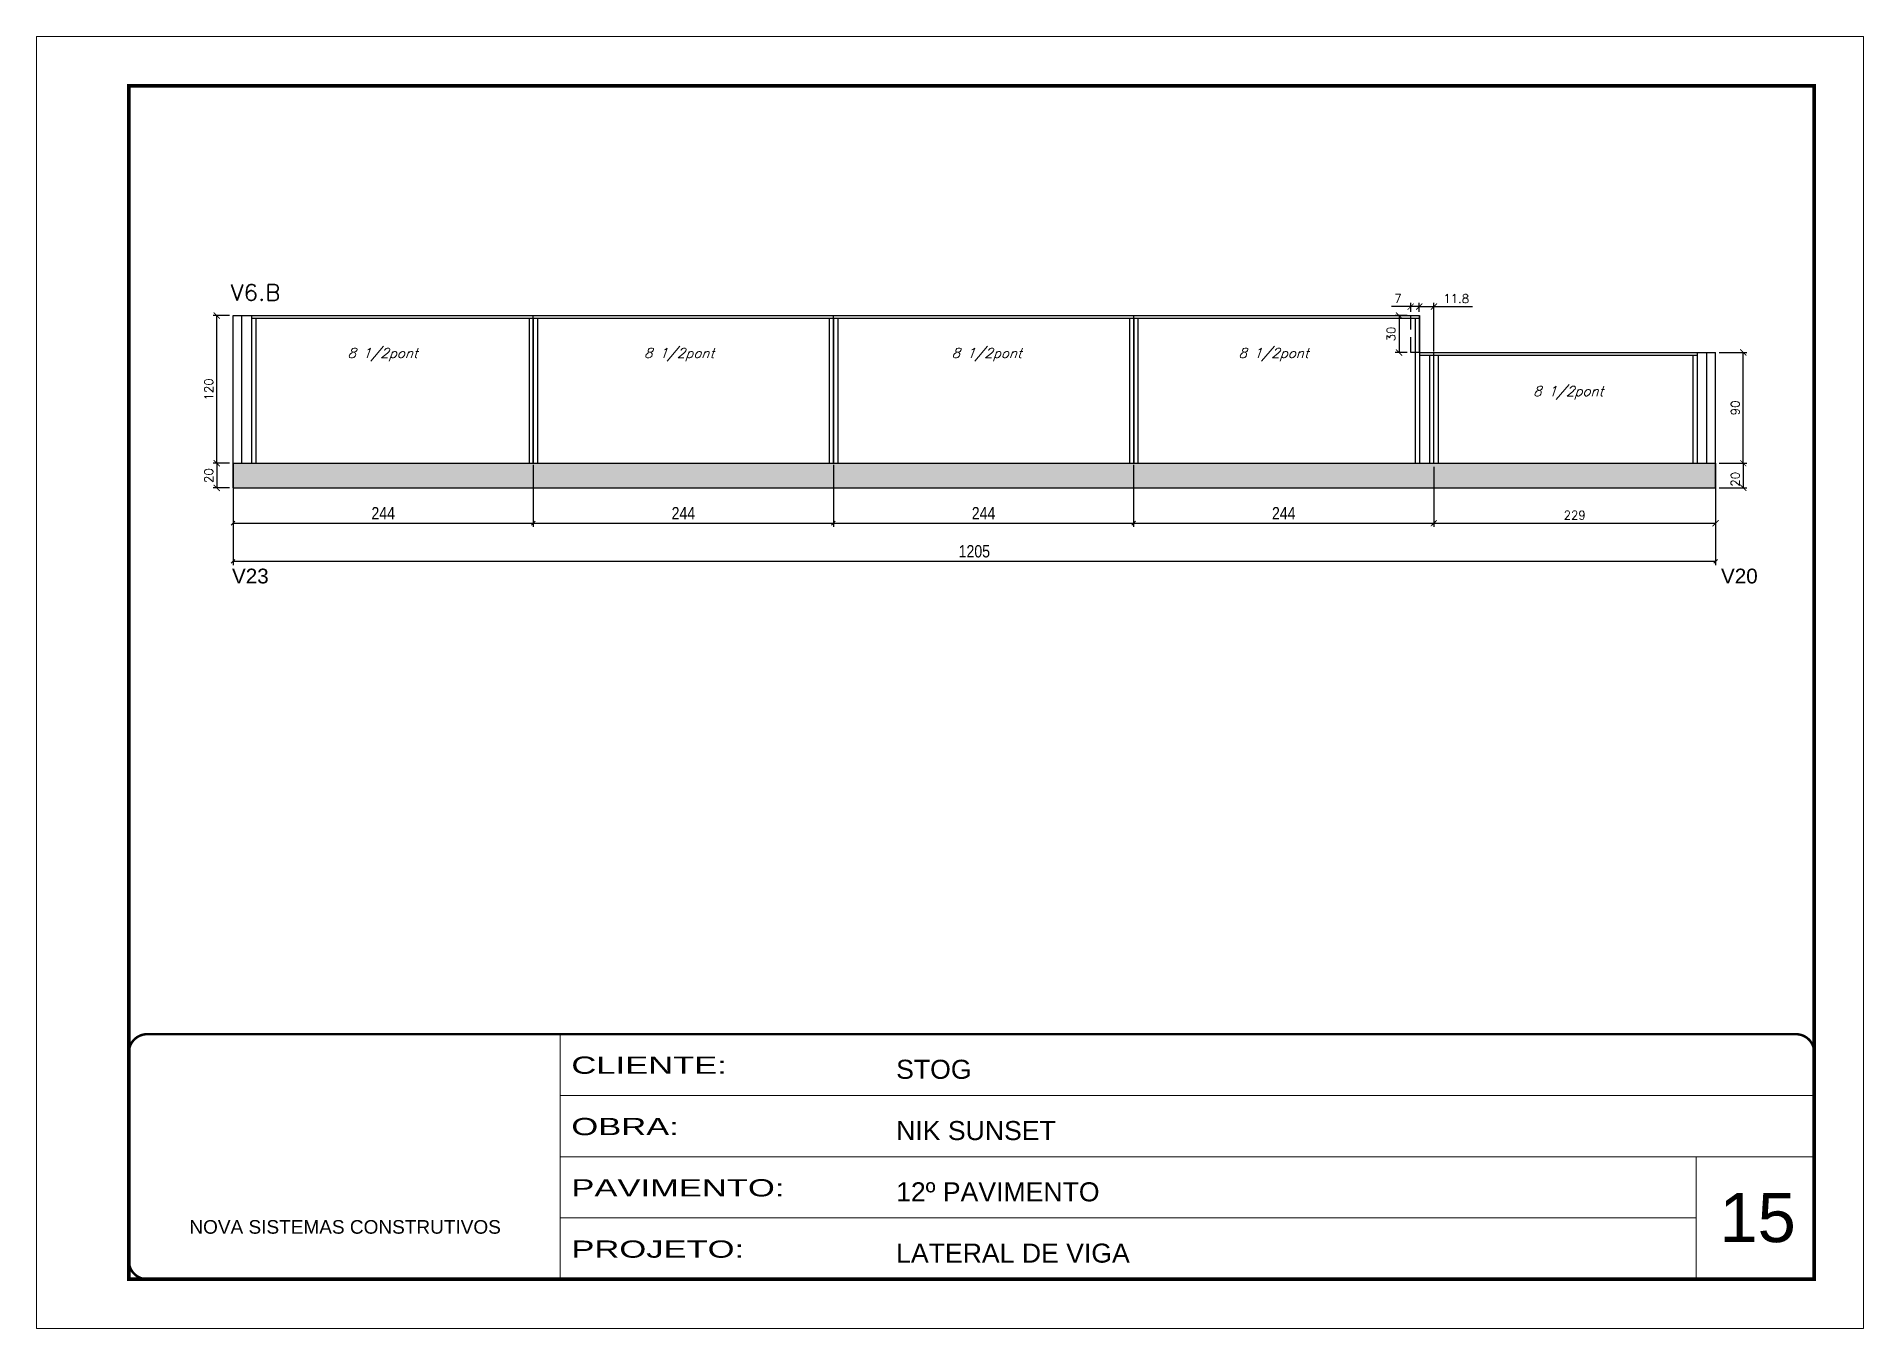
# Model space of a CAD drawing. Extents: x -10448 to -1189, y -11772 to 17235.
# Drawn here: x -7265 to -5780, y 12349 to 13399 of the extents above; entities that cross this region are included whole.
import ezdxf

# ---------------------------------------------------------------- set-up
doc = ezdxf.new("R2010")
doc.units = 0
for name, pattern in [('CONTINUO', [0]), ('DASHED', [0.75, 0.5, -0.25]), ('HIDDEN', [0.375, 0.25, -0.125])]:
    doc.linetypes.add(name, pattern=pattern)
for name, color, linetype in [('5', 5, 'Continuous'), ('COTA', 241, 'Continuous'), ('Painéis', 200, 'Continuous'), ('SARR_2.2x7', 40, 'Continuous'), ('SARR_3.5x7', 81, 'Continuous'), ('texto', 7, 'Continuous')]:
    doc.layers.add(name, color=color, linetype=linetype)
for name, color, linetype, lineweight in [('CARIMBO', 255, 'Continuous', 9), ('Folhas', 255, 'Continuous', 9), ('Hachura', 251, 'Continuous', 9), ('SARRAFO DE PRESSAO', 251, 'DASHED', 9), ('Texto Seção', 7, 'Continuous', 15)]:
    doc.layers.add(name, color=color, linetype=linetype, lineweight=lineweight)
doc.styles.add('ARIAL', font='arial.ttf')
doc.styles.add('COTA TECNICA', font='techl___.ttf', dxfattribs={"height": 10})
doc.styles.add('REGUA-120', font='ROMANS.shx', dxfattribs={"height": 15})
doc.styles.add('Romans', font='romans.shx')
doc.styles.get("Standard").update_dxf_attribs({"font": 'arial.ttf'})
doc.styles.add('Tecnologia', font='')
doc.styles.get('Tecnologia').set_extended_font_data('Forgotten Futurist')
doc.dimstyles.new('Cota Paínel', dxfattribs={"dimtxt": 7, "dimasz": 5, "dimexe": 3, "dimexo": 3, "dimgap": 3, "dimtad": 1, "dimdec": 1, "dimzin": 12, "dimdsep": 46, "dimtxsty": 'Romans', "dimblk": 'ARCHTICK', "dimcen": 0, "dimclrd": 4, "dimclre": 4, "dimclrt": 1, "dimadec": 1, "dimazin": 3, "dimtfac": 1, "dimtdec": 1, "dimtmove": 0, "dimatfit": 3, "dimldrblk": 'OBLIQUE', "dimfxl": 1, "dimtolj": 1, "dimtzin": 12, "dimarcsym": 0})
doc.dimstyles.new('PAINEL', dxfattribs={"dimtxt": 10, "dimasz": 3, "dimexe": 3, "dimexo": 3, "dimgap": 3, "dimtad": 1, "dimdec": 1, "dimzin": 12, "dimdsep": 46, "dimtxsty": 'COTA TECNICA', "dimblk1": 'OBLIQUE', "dimblk2": 'OBLIQUE', "dimsah": 1, "dimcen": 0.9, "dimclrd": 4, "dimclre": 4, "dimclrt": 240, "dimadec": 1, "dimazin": 3, "dimtfac": 1, "dimtdec": 1, "dimtmove": 0, "dimatfit": 3, "dimfxl": 1, "dimtolj": 1, "dimtzin": 12, "dimarcsym": 0})

msp = doc.modelspace()

# ---------------------------------------------------------------- texts
at = {"layer": '5', "linetype": 'Continuous'}
for s, p in [('V23', (-7105.91, 12954.02)), ('V20', (-5895.58, 12954.02))]:
    msp.add_text(s, height=12, rotation=0.00004, dxfattribs=at).set_placement(p)
at = {"layer": 'CARIMBO', "style": 'ARIAL'}
msp.add_text('15', height=40, dxfattribs=at).set_placement((-5896.92, 12418.65))
at = {"layer": 'texto', "color": 2, "char_height": 8, "attachment_point": 5, "style": 'Romans'}
for insert in [(-6983.48, 13139.97), (-6742.48, 13139.97), (-6492.46, 13139.97), (-6259.29, 13139.97), (-6019.77, 13108.97)]:
    msp.add_mtext('{\\Q19;\\C256;8 1/2pont}', dxfattribs=dict(at, insert=insert))
at = {"layer": 'Texto Seção', "style": 'REGUA-120', "width": 1.05}
msp.add_text('V6.B', height=13, dxfattribs=at).set_placement((-7106.98, 13183.93))

# ---------------------------------------------------------------- blocks, each defined once
blk = doc.blocks.new('9999999999')
at = {"color": 30, "linetype": 'CONTINUO'}
for p, q in [((98564.6, 34230.2), (98564.6, 34429.4)), ((98564.6, 34379.6), (99584, 34379.6)), ((98564.6, 34329.8), (99488, 34329.8)), ((99584, 34329.8), (99488, 34329.8)), ((99488, 34329.8), (99488, 34230.2)), ((98564.6, 34280), (99488, 34280))]:
    blk.add_line(p, q, dxfattribs=at)
at = {"color": 30, "linetype": 'CONTINUO', "const_width": 2}
blk.add_lwpolyline([(99584, 34230.2), (99584, 34414.4, 0.414214), (99569, 34429.4), (98229, 34429.4, 0.414214), (98214, 34414.4), (98214, 34245.2, 0.414214), (98229, 34230.2), (99584, 34230.2)], format="xyb", dxfattribs=at)
at = {"layer": 'Folhas'}
blk.add_lwpolyline([(98139, 34190.2), (99624, 34190.2), (99624, 35240.2), (98139, 35240.2)], close=True, dxfattribs=at)
at = {"layer": 'Folhas', "color": 30, "const_width": 3}
blk.add_lwpolyline([(98214, 34230.2), (99584, 34230.2), (99584, 35200.2), (98214, 35200.2)], close=True, dxfattribs=at)
at = {"color": 7, "linetype": 'Continuous', "ltscale": 5, "style": 'ARIAL'}
for s, height, p in [('STOG', 15.48, (98837.7, 34393.1)), ('NIK SUNSET', 15.48, (98837.7, 34343.3)), ('12º PAVIMENTO', 15.483, (98837.7, 34293.5)), ('NOVA SISTEMAS CONSTRUTIVOS', 11.059, (98263.2, 34267.2)), ('LATERAL DE VIGA', 15.483, (98837.7, 34243.7))]:
    blk.add_text(s, height=height, dxfattribs=at).set_placement(p)
at = {"layer": 'Folhas', "color": 7, "style": 'Tecnologia', "width": 1.5}
for s, p in [('CLIENTE:', (98573.7, 34397.2)), ('OBRA:', (98573.7, 34347.3)), ('PAVIMENTO:', (98573.7, 34297.5)), ('PROJETO:', (98573.7, 34247.7))]:
    blk.add_text(s, height=14, dxfattribs=at).set_placement(p)
blk = doc.blocks.new('_Oblique')
at = {"color": 0, "linetype": 'ByBlock', "lineweight": -2}
blk.add_line((-0.5, -0.5), (0.5, 0.5), dxfattribs=at)
blk = doc.blocks.new('*D311')
at = {"layer": 'COTA', "color": 4, "linetype": 'ByBlock', "lineweight": -2, "transparency": 16777216}
for p, q in [((-7105, 13050.4), (-7105, 13000)), ((-6861, 13050.4), (-6861, 13000)), ((-7105, 13003), (-6861, 13003))]:
    blk.add_line(p, q, dxfattribs=at)
at = {"layer": 'Defpoints', "color": 0, "linetype": 'ByBlock', "transparency": 16777216}
for p in [(-7105, 13053.4), (-6861, 13053.4), (-6861, 13003)]:
    blk.add_point(p, dxfattribs=at)
at = {"layer": 'COTA', "color": 4, "linetype": 'ByBlock', "lineweight": -2, "transparency": 16777216, "xscale": 3, "yscale": 3, "zscale": 3, "rotation": 180}
blk.add_blockref('_Oblique', (-7105, 13003), dxfattribs=at)
at = {"layer": 'COTA', "color": 4, "linetype": 'ByBlock', "lineweight": -2, "transparency": 16777216, "xscale": 3, "yscale": 3, "zscale": 3}
blk.add_blockref('_Oblique', (-6861, 13003), dxfattribs=at)
at = {"layer": 'COTA', "color": 240, "linetype": 'ByBlock', "transparency": 16777216, "insert": (-6983, 13011.1), "char_height": 10, "attachment_point": 5, "style": 'COTA TECNICA'}
blk.add_mtext('\\A1;244', dxfattribs=at)
blk = doc.blocks.new('*D312')
at = {"layer": 'COTA', "color": 4, "linetype": 'ByBlock', "lineweight": -2, "transparency": 16777216}
for p, q in [((-6861, 13050.4), (-6861, 13000)), ((-6617, 13050.4), (-6617, 13000)), ((-6861, 13003), (-6617, 13003))]:
    blk.add_line(p, q, dxfattribs=at)
at = {"layer": 'Defpoints', "color": 0, "linetype": 'ByBlock', "transparency": 16777216}
for p in [(-6861, 13053.4), (-6617, 13053.4), (-6617, 13003)]:
    blk.add_point(p, dxfattribs=at)
at = {"layer": 'COTA', "color": 4, "linetype": 'ByBlock', "lineweight": -2, "transparency": 16777216, "xscale": 3, "yscale": 3, "zscale": 3, "rotation": 180}
blk.add_blockref('_Oblique', (-6861, 13003), dxfattribs=at)
at = {"layer": 'COTA', "color": 4, "linetype": 'ByBlock', "lineweight": -2, "transparency": 16777216, "xscale": 3, "yscale": 3, "zscale": 3}
blk.add_blockref('_Oblique', (-6617, 13003), dxfattribs=at)
at = {"layer": 'COTA', "color": 240, "linetype": 'ByBlock', "transparency": 16777216, "insert": (-6739, 13011.1), "char_height": 10, "attachment_point": 5, "style": 'COTA TECNICA'}
blk.add_mtext('\\A1;244', dxfattribs=at)
blk = doc.blocks.new('*D313')
at = {"layer": 'COTA', "color": 4, "linetype": 'ByBlock', "lineweight": -2, "transparency": 16777216}
for p, q in [((-7105, 13050.4), (-7105, 12969)), ((-5900, 13050.4), (-5900, 12969)), ((-7105, 12972), (-5900, 12972))]:
    blk.add_line(p, q, dxfattribs=at)
at = {"layer": 'Defpoints', "color": 0, "linetype": 'ByBlock', "transparency": 16777216}
for p in [(-7105, 13053.4), (-5900, 13053.4), (-5900, 12972)]:
    blk.add_point(p, dxfattribs=at)
at = {"layer": 'COTA', "color": 4, "linetype": 'ByBlock', "lineweight": -2, "transparency": 16777216, "xscale": 3, "yscale": 3, "zscale": 3, "rotation": 180}
blk.add_blockref('_Oblique', (-7105, 12972), dxfattribs=at)
at = {"layer": 'COTA', "color": 4, "linetype": 'ByBlock', "lineweight": -2, "transparency": 16777216, "xscale": 3, "yscale": 3, "zscale": 3}
blk.add_blockref('_Oblique', (-5900, 12972), dxfattribs=at)
at = {"layer": 'COTA', "color": 240, "linetype": 'ByBlock', "transparency": 16777216, "insert": (-6502.5, 12980.1), "char_height": 10, "attachment_point": 5, "style": 'COTA TECNICA'}
blk.add_mtext('\\A1;1205', dxfattribs=at)
blk = doc.blocks.new('*D314')
at = {"layer": 'COTA', "color": 4, "linetype": 'ByBlock', "lineweight": -2, "transparency": 16777216}
for p, q in [((-6373, 13050.4), (-6373, 13000)), ((-6129, 13048.7), (-6129, 13000)), ((-6373, 13003), (-6129, 13003))]:
    blk.add_line(p, q, dxfattribs=at)
at = {"layer": 'Defpoints', "color": 0, "linetype": 'ByBlock', "transparency": 16777216}
for p in [(-6373, 13053.4), (-6129, 13051.7), (-6129, 13003)]:
    blk.add_point(p, dxfattribs=at)
at = {"layer": 'COTA', "color": 4, "linetype": 'ByBlock', "lineweight": -2, "transparency": 16777216, "xscale": 3, "yscale": 3, "zscale": 3, "rotation": 180}
blk.add_blockref('_Oblique', (-6373, 13003), dxfattribs=at)
at = {"layer": 'COTA', "color": 4, "linetype": 'ByBlock', "lineweight": -2, "transparency": 16777216, "xscale": 3, "yscale": 3, "zscale": 3}
blk.add_blockref('_Oblique', (-6129, 13003), dxfattribs=at)
at = {"layer": 'COTA', "color": 240, "linetype": 'ByBlock', "transparency": 16777216, "insert": (-6251, 13011.1), "char_height": 10, "attachment_point": 5, "style": 'COTA TECNICA'}
blk.add_mtext('\\A1;244', dxfattribs=at)
blk = doc.blocks.new('*D315')
at = {"layer": 'COTA', "color": 4, "linetype": 'ByBlock', "lineweight": -2, "transparency": 16777216}
for p, q in [((-6617, 13050.4), (-6617, 13000)), ((-6373, 13050.4), (-6373, 13000)), ((-6617, 13003), (-6373, 13003))]:
    blk.add_line(p, q, dxfattribs=at)
at = {"layer": 'Defpoints', "color": 0, "linetype": 'ByBlock', "transparency": 16777216}
for p in [(-6617, 13053.4), (-6373, 13053.4), (-6373, 13003)]:
    blk.add_point(p, dxfattribs=at)
at = {"layer": 'COTA', "color": 4, "linetype": 'ByBlock', "lineweight": -2, "transparency": 16777216, "xscale": 3, "yscale": 3, "zscale": 3, "rotation": 180}
blk.add_blockref('_Oblique', (-6617, 13003), dxfattribs=at)
at = {"layer": 'COTA', "color": 4, "linetype": 'ByBlock', "lineweight": -2, "transparency": 16777216, "xscale": 3, "yscale": 3, "zscale": 3}
blk.add_blockref('_Oblique', (-6373, 13003), dxfattribs=at)
at = {"layer": 'COTA', "color": 240, "linetype": 'ByBlock', "transparency": 16777216, "insert": (-6495, 13011.1), "char_height": 10, "attachment_point": 5, "style": 'COTA TECNICA'}
blk.add_mtext('\\A1;244', dxfattribs=at)
blk = doc.blocks.new('_ArchTick')
at = {"color": 0, "linetype": 'ByBlock', "const_width": 0.15}
blk.add_lwpolyline([(-0.5, -0.5), (0.5, 0.5)], dxfattribs=at)
blk = doc.blocks.new('*D316')
at = {"layer": 'COTA', "color": 4, "lineweight": -2, "transparency": 16777216}
for p, q in [((-5897, 13051.7), (-5874.5, 13051.7)), ((-5877.5, 13051.7), (-5877.5, 13031.7)), ((-5897, 13031.7), (-5874.5, 13031.7))]:
    blk.add_line(p, q, dxfattribs=at)
at = {"layer": 'Defpoints', "color": 0, "transparency": 16777216}
for p in [(-5900, 13051.7), (-5900, 13031.7), (-5877.5, 13031.7)]:
    blk.add_point(p, dxfattribs=at)
at = {"layer": 'COTA', "color": 4, "lineweight": -2, "transparency": 16777216, "xscale": 5, "yscale": 5, "zscale": 5}
for p, rotation in [((-5877.5, 13051.7), 90), ((-5877.5, 13031.7), 270)]:
    blk.add_blockref('_ArchTick', p, dxfattribs=dict(at, rotation=rotation))
at = {"layer": 'COTA', "color": 1, "transparency": 16777216, "insert": (-5884, 13038.7), "char_height": 7, "attachment_point": 5, "rotation": 90, "style": 'Romans'}
blk.add_mtext('\\A1;20', dxfattribs=at)
blk = doc.blocks.new('*D317')
at = {"layer": 'COTA', "color": 4, "lineweight": -2, "transparency": 16777216}
for p, q in [((-5897, 13141.7), (-5874.5, 13141.7)), ((-5877.5, 13051.7), (-5877.5, 13141.7)), ((-5897, 13051.7), (-5874.5, 13051.7))]:
    blk.add_line(p, q, dxfattribs=at)
at = {"layer": 'Defpoints', "color": 0, "transparency": 16777216}
for p in [(-5900, 13141.7), (-5877.5, 13141.7), (-5900, 13051.7)]:
    blk.add_point(p, dxfattribs=at)
at = {"layer": 'COTA', "color": 4, "lineweight": -2, "transparency": 16777216, "xscale": 5, "yscale": 5, "zscale": 5}
for p, rotation in [((-5877.5, 13141.7), 90), ((-5877.5, 13051.7), 270)]:
    blk.add_blockref('_ArchTick', p, dxfattribs=dict(at, rotation=rotation))
at = {"layer": 'COTA', "color": 1, "transparency": 16777216, "insert": (-5884, 13096.7), "char_height": 7, "attachment_point": 5, "rotation": 90, "style": 'Romans'}
blk.add_mtext('\\A1;90', dxfattribs=at)
blk = doc.blocks.new('*D318')
at = {"layer": 'COTA', "color": 4, "lineweight": -2, "transparency": 16777216}
for p, q in [((-6147.8, 13179), (-6163.4, 13179)), ((-6147.8, 13174.7), (-6147.8, 13182)), ((-6140.8, 13179), (-6147.8, 13179)), ((-6140.8, 13174.7), (-6140.8, 13182))]:
    blk.add_line(p, q, dxfattribs=at)
at = {"layer": 'Defpoints', "color": 0, "transparency": 16777216}
for p in [(-6147.8, 13179), (-6147.8, 13171.7), (-6140.8, 13171.7)]:
    blk.add_point(p, dxfattribs=at)
at = {"layer": 'COTA', "color": 4, "lineweight": -2, "transparency": 16777216, "xscale": 5, "yscale": 5, "zscale": 5, "rotation": 180}
blk.add_blockref('_ArchTick', (-6147.8, 13179), dxfattribs=at)
at = {"layer": 'COTA', "color": 4, "lineweight": -2, "transparency": 16777216, "xscale": 5, "yscale": 5, "zscale": 5}
blk.add_blockref('_ArchTick', (-6140.8, 13179), dxfattribs=at)
at = {"layer": 'COTA', "color": 1, "transparency": 16777216, "insert": (-6158.1, 13185.5), "char_height": 7, "attachment_point": 5, "style": 'Romans'}
blk.add_mtext('\\A1;7', dxfattribs=at)
blk = doc.blocks.new('*D319')
at = {"layer": 'COTA', "color": 4, "lineweight": -2, "transparency": 16777216}
for p, q in [((-6129, 13048.7), (-6129, 13000)), ((-5900, 13050.4), (-5900, 13000)), ((-6129, 13003), (-5900, 13003))]:
    blk.add_line(p, q, dxfattribs=at)
at = {"layer": 'Defpoints', "color": 0, "transparency": 16777216}
for p in [(-5900, 13053.4), (-6129, 13051.7), (-5900, 13003)]:
    blk.add_point(p, dxfattribs=at)
at = {"layer": 'COTA', "color": 4, "lineweight": -2, "transparency": 16777216, "xscale": 5, "yscale": 5, "zscale": 5, "rotation": 180}
blk.add_blockref('_ArchTick', (-6129, 13003), dxfattribs=at)
at = {"layer": 'COTA', "color": 4, "lineweight": -2, "transparency": 16777216, "xscale": 5, "yscale": 5, "zscale": 5}
blk.add_blockref('_ArchTick', (-5900, 13003), dxfattribs=at)
at = {"layer": 'COTA', "color": 1, "transparency": 16777216, "insert": (-6014.5, 13009.5), "char_height": 7, "attachment_point": 5, "style": 'Romans'}
blk.add_mtext('\\A1;229', dxfattribs=at)
blk = doc.blocks.new('*D320')
at = {"layer": 'COTA', "color": 4, "lineweight": -2, "transparency": 16777216}
for p, q in [((-6150.8, 13171.7), (-6160.3, 13171.7)), ((-6157.3, 13171.7), (-6157.3, 13141.7)), ((-6150.8, 13141.7), (-6160.3, 13141.7))]:
    blk.add_line(p, q, dxfattribs=at)
at = {"layer": 'Defpoints', "color": 0, "transparency": 16777216}
for p in [(-6147.8, 13171.7), (-6157.3, 13141.7), (-6147.8, 13141.7)]:
    blk.add_point(p, dxfattribs=at)
at = {"layer": 'COTA', "color": 4, "lineweight": -2, "transparency": 16777216, "xscale": 5, "yscale": 5, "zscale": 5}
for p, rotation in [((-6157.3, 13171.7), 90), ((-6157.3, 13141.7), 270)]:
    blk.add_blockref('_ArchTick', p, dxfattribs=dict(at, rotation=rotation))
at = {"layer": 'COTA', "color": 1, "transparency": 16777216, "insert": (-6163.8, 13156.7), "char_height": 7, "attachment_point": 5, "rotation": 90, "style": 'Romans'}
blk.add_mtext('\\A1;30', dxfattribs=at)
blk = doc.blocks.new('*D321')
at = {"layer": 'COTA', "color": 4, "lineweight": -2, "transparency": 16777216}
for p, q in [((-6140.8, 13174.7), (-6140.8, 13182)), ((-6140.8, 13179), (-6129, 13179)), ((-6129, 13142.5), (-6129, 13182)), ((-6129, 13179), (-6097.6, 13179))]:
    blk.add_line(p, q, dxfattribs=at)
at = {"layer": 'Defpoints', "color": 0, "transparency": 16777216}
for p in [(-6129, 13179), (-6140.8, 13171.7), (-6129, 13139.5)]:
    blk.add_point(p, dxfattribs=at)
at = {"layer": 'COTA', "color": 4, "lineweight": -2, "transparency": 16777216, "xscale": 5, "yscale": 5, "zscale": 5, "rotation": 180}
blk.add_blockref('_ArchTick', (-6140.8, 13179), dxfattribs=at)
at = {"layer": 'COTA', "color": 4, "lineweight": -2, "transparency": 16777216, "xscale": 5, "yscale": 5, "zscale": 5}
blk.add_blockref('_ArchTick', (-6129, 13179), dxfattribs=at)
at = {"layer": 'COTA', "color": 1, "transparency": 16777216, "insert": (-6110.8, 13185.5), "char_height": 7, "attachment_point": 5, "style": 'Romans'}
blk.add_mtext('\\A1;11.8', dxfattribs=at)
blk = doc.blocks.new('*D322')
at = {"layer": 'COTA', "color": 4, "lineweight": -2, "transparency": 16777216}
for p, q in [((-7108, 13171.7), (-7121.3, 13171.7)), ((-7118.3, 13051.7), (-7118.3, 13171.7)), ((-7108, 13051.7), (-7121.3, 13051.7))]:
    blk.add_line(p, q, dxfattribs=at)
at = {"layer": 'Defpoints', "color": 0, "transparency": 16777216}
for p in [(-7118.3, 13171.7), (-7105, 13171.7), (-7105, 13051.7)]:
    blk.add_point(p, dxfattribs=at)
at = {"layer": 'COTA', "color": 4, "lineweight": -2, "transparency": 16777216, "xscale": 5, "yscale": 5, "zscale": 5}
for p, rotation in [((-7118.3, 13171.7), 90), ((-7118.3, 13051.7), 270)]:
    blk.add_blockref('_ArchTick', p, dxfattribs=dict(at, rotation=rotation))
at = {"layer": 'COTA', "color": 1, "transparency": 16777216, "insert": (-7124.8, 13111.7), "char_height": 7, "attachment_point": 5, "rotation": 90, "style": 'Romans'}
blk.add_mtext('\\A1;120', dxfattribs=at)
blk = doc.blocks.new('*D323')
at = {"layer": 'COTA', "color": 4, "lineweight": -2, "transparency": 16777216}
for p, q in [((-7108, 13051.7), (-7121.3, 13051.7)), ((-7118.3, 13051.7), (-7118.3, 13031.7)), ((-7108, 13031.7), (-7121.3, 13031.7))]:
    blk.add_line(p, q, dxfattribs=at)
at = {"layer": 'Defpoints', "color": 0, "transparency": 16777216}
for p in [(-7105, 13051.7), (-7118.3, 13031.7), (-7105, 13031.7)]:
    blk.add_point(p, dxfattribs=at)
at = {"layer": 'COTA', "color": 4, "lineweight": -2, "transparency": 16777216, "xscale": 5, "yscale": 5, "zscale": 5}
for p, rotation in [((-7118.3, 13051.7), 90), ((-7118.3, 13031.7), 270)]:
    blk.add_blockref('_ArchTick', p, dxfattribs=dict(at, rotation=rotation))
at = {"layer": 'COTA', "color": 1, "transparency": 16777216, "insert": (-7124.8, 13041.7), "char_height": 7, "attachment_point": 5, "rotation": 90, "style": 'Romans'}
blk.add_mtext('\\A1;20', dxfattribs=at)

# ---------------------------------------------------------------- dimensions: what is measured, and where the dimension line sits
at = {"layer": 'COTA'}
for base, p1, p2, picture, middle in [((-6147.78, 13178.97), (-6140.78, 13171.75), (-6147.78, 13171.75), '*D318', (-6158.12, 13185.47)), ((-6128.98, 13178.97), (-6140.78, 13171.75), (-6128.98, 13139.55), '*D321', (-6110.82, 13185.47)), ((-5899.98, 13003.02), (-6128.98, 13051.75), (-5899.98, 13053.39), '*D319', (-6014.48, 13009.52))]:
    dim = msp.add_linear_dim(base=base, p1=p1, p2=p2, dimstyle='Cota Paínel', dxfattribs=at)
    dim.commit()
    dim.dimension.update_dxf_attribs({"geometry": picture, "text_midpoint": middle})
for base, p1, p2, picture, middle in [((-7118.28, 13171.75), (-7104.98, 13051.75), (-7104.98, 13171.75), '*D322', (-7124.78, 13111.75)), ((-6157.33, 13141.75), (-6147.78, 13171.75), (-6147.78, 13141.75), '*D320', (-6163.83, 13156.75)), ((-5877.5, 13141.75), (-5899.98, 13051.75), (-5899.98, 13141.75), '*D317', (-5884, 13096.75)), ((-7118.28, 13031.75), (-7104.98, 13051.75), (-7104.98, 13031.75), '*D323', (-7124.78, 13041.75))]:
    dim = msp.add_linear_dim(base=base, p1=p1, p2=p2, angle=90, dimstyle='Cota Paínel', dxfattribs=at)
    dim.commit()
    dim.dimension.update_dxf_attribs({"geometry": picture, "text_midpoint": middle})
at = {"layer": 'COTA', "linetype": 'ByBlock'}
for base, p1, p2, picture, middle in [((-6860.98, 13003.02), (-7104.98, 13053.39), (-6860.98, 13053.39), '*D311', (-6982.98, 13011.1)), ((-5899.98, 12972.03), (-7104.98, 13053.39), (-5899.98, 13053.39), '*D313', (-6502.48, 12980.14)), ((-6372.98, 13003.02), (-6616.98, 13053.39), (-6372.98, 13053.39), '*D315', (-6494.98, 13011.1)), ((-6128.98, 13003.02), (-6372.98, 13053.39), (-6128.98, 13051.75), '*D314', (-6250.98, 13011.1))]:
    dim = msp.add_linear_dim(base=base, p1=p1, p2=p2, dimstyle='PAINEL', dxfattribs=at)
    dim.commit()
    dim.dimension.update_dxf_attribs({"geometry": picture, "text_midpoint": middle})
dim = msp.add_linear_dim(base=(-6616.98, 13003.02), p1=(-6860.98, 13053.39), p2=(-6616.98, 13053.39), dimstyle='PAINEL', override={"dimtmove": 1}, dxfattribs=at)
dim.commit()
dim.dimension.update_dxf_attribs({"geometry": '*D312', "text_midpoint": (-6738.98, 13011.1)})
at = {"layer": 'COTA'}
dim = msp.add_linear_dim(base=(-5877.5, 13031.75), p1=(-5899.98, 13051.75), p2=(-5899.98, 13031.75), angle=90, dimstyle='Cota Paínel', dxfattribs=at)
dim.commit()
dim.dimension.update_dxf_attribs({"geometry": '*D316', "text_midpoint": (-5877.5, 13038.75), "dimtype": 160})

# ---------------------------------------------------------------- hatches: boundary and pattern name
at = {"layer": 'COTA', "linetype": 'ByBlock'}
h = msp.add_hatch(dxfattribs=at)
h.set_pattern_fill('AR-CONC', color=256, scale=0.03)
h.set_pattern_definition([(50, (-33.425, -81.832), (5.4655401, -0.4781726), [0.5715, -6.2865]), (355, (-33.425, -81.832), (-1.0573026, 5.7317054), [0.4572, -5.0292175]), (100.451445, (-32.9693, -81.8717), (4.4082374, 5.2535326), [0.4857003, -5.3427073]), (46.1842, (-33.425, -80.308), (8.1323712, -1.2612698), [0.85725, -9.42975]), (96.63556, (-32.747, -80.413), (7.122124, 7.4227837), [0.7285507, -8.0140682]), (351.18415, (-33.425, -80.308), (7.122124, 7.4227837), [0.685799, -7.543792]), (21, (-32.663, -80.689), (4.5484317, -3.067956), [0.5715, -6.2865]), (326, (-32.663, -80.689), (1.8540609, 5.525639), [0.4572, -5.0292]), (71.451445, (-32.284, -80.9445), (6.4024926, 2.457683), [0.4857003, -5.3426981]), (37.5, (-33.4248, -81.8318), (0.0926581, 2.53665117), [0, -4.96824, 0, -5.1054, 0, -5.04825]), (7.5, (-33.4248, -81.8318), (2.0045899, 3.00541724), [0, -2.91084, 0, -4.85394, 0, -1.92405]), (327.5, (-35.124, -81.8318), (4.06771786, -0.17186232), [0, -1.905, 0, -5.9436, 0, -7.8867]), (317.5, (-35.886, -81.8318), (4.4438754, 0.7627947), [0, -2.4765, 0, -3.94716, 0, -5.6007])])
h.paths.add_polyline_path([(-5899.98, 13031.75), (-5899.98, 13051.75), (-7104.98, 13051.75), (-7104.98, 13031.75)])
at = {"layer": 'Hachura'}
h = msp.add_hatch(color=256, dxfattribs=at)
h.dxf.hatch_style = 1
h.paths.add_polyline_path([(-7014.37, 13221.49), (-7018.37, 13221.49)])
h = msp.add_hatch(color=256, dxfattribs=at)
h.dxf.hatch_style = 1
h.paths.add_polyline_path([(-6976.37, 13221.49), (-6972.37, 13221.49)])

# ---------------------------------------------------------------- linework, layer by layer
at = {"layer": 'COTA', "linetype": 'ByBlock'}
for p, q in [((-7104.98, 13031.75), (-7104.98, 13051.75)), ((-7104.98, 13051.75), (-7104.98, 13031.75)), ((-5899.98, 13031.75), (-5899.98, 13051.75)), ((-5899.98, 13051.75), (-5899.98, 13031.75)), ((-7104.98, 13031.75), (-5899.98, 13031.75))]:
    msp.add_line(p, q, dxfattribs=at)
at = {"layer": 'Painéis', "linetype": 'ByBlock'}
for p, q in [((-7104.98, 13171.75), (-6140.78, 13171.75)), ((-7104.98, 13051.75), (-7104.98, 13171.75)), ((-6860.98, 13051.75), (-6860.98, 13171.75)), ((-6616.98, 13051.75), (-6616.98, 13171.75)), ((-6372.98, 13051.75), (-6372.98, 13171.75)), ((-6140.78, 13141.75), (-6140.78, 13171.75)), ((-6140.78, 13141.75), (-5899.98, 13141.75)), ((-6128.98, 13051.75), (-6128.98, 13141.75)), ((-5899.98, 13051.75), (-5899.98, 13141.75)), ((-7104.98, 13051.75), (-5899.98, 13051.75))]:
    msp.add_line(p, q, dxfattribs=at)
at = {"layer": 'SARR_2.2x7', "linetype": 'Continuous'}
for p, q in [((-7097.98, 13051.75), (-7097.98, 13171.75)), ((-7089.98, 13169.55), (-6860.98, 13169.55)), ((-6860.98, 13169.55), (-6616.98, 13169.55)), ((-6616.98, 13169.55), (-6372.98, 13169.55)), ((-6372.98, 13169.55), (-6140.78, 13169.55)), ((-6140.78, 13139.55), (-6128.98, 13139.55)), ((-6128.98, 13139.55), (-5914.98, 13139.55)), ((-5906.98, 13051.75), (-5906.98, 13141.75))]:
    msp.add_line(p, q, dxfattribs=at)
at = {"layer": 'SARR_2.2x7', "linetype": 'HIDDEN', "ltscale": 50}
for p, q in [((-6147.78, 13141.75), (-6147.78, 13171.75)), ((-6140.78, 13141.75), (-6147.78, 13141.75))]:
    msp.add_line(p, q, dxfattribs=at)
at = {"layer": 'SARR_3.5x7'}
for p, q in [((-7089.98, 13171.75), (-7089.98, 13051.75)), ((-7086.48, 13169.55), (-7086.48, 13051.75)), ((-6864.48, 13169.55), (-6864.48, 13051.75)), ((-6860.98, 13169.55), (-6860.98, 13051.75)), ((-6857.48, 13169.55), (-6857.48, 13051.75)), ((-6620.48, 13169.55), (-6620.48, 13051.75)), ((-6616.98, 13169.55), (-6616.98, 13051.75)), ((-6613.48, 13169.55), (-6613.48, 13051.75)), ((-6376.48, 13169.55), (-6376.48, 13051.75)), ((-6372.98, 13169.55), (-6372.98, 13051.75)), ((-6369.48, 13169.55), (-6369.48, 13051.75)), ((-6144.28, 13169.55), (-6144.28, 13051.75)), ((-6140.78, 13171.75), (-6140.78, 13051.75)), ((-6132.48, 13139.55), (-6132.48, 13051.75)), ((-6125.48, 13139.55), (-6125.48, 13051.75)), ((-5918.48, 13139.55), (-5918.48, 13051.75)), ((-5914.98, 13141.75), (-5914.98, 13051.75)), ((-7089.98, 13051.75), (-7086.48, 13051.75)), ((-6864.48, 13051.75), (-6860.98, 13051.75)), ((-6860.98, 13051.75), (-6857.48, 13051.75)), ((-6620.48, 13051.75), (-6616.98, 13051.75)), ((-6616.98, 13051.75), (-6613.48, 13051.75)), ((-6376.48, 13051.75), (-6372.98, 13051.75)), ((-6372.98, 13051.75), (-6369.48, 13051.75)), ((-5918.48, 13051.75), (-5914.98, 13051.75))]:
    msp.add_line(p, q, dxfattribs=at)

# ---------------------------------------------------------------- block references
at = {"layer": 'SARRAFO DE PRESSAO', "color": 6, "linetype": 'ByBlock'}
msp.add_blockref('9999999999', (-105403.76, -21841.7), dxfattribs=at)

msp.set_redraw_order([(e.dxf.handle, doc.entitydb.next_handle()) for e in msp.query("TEXT MTEXT ATTDEF DIMENSION ARC_DIMENSION")])  # texts and dimensions are drawn at this point

doc.saveas('drawing.dxf')
